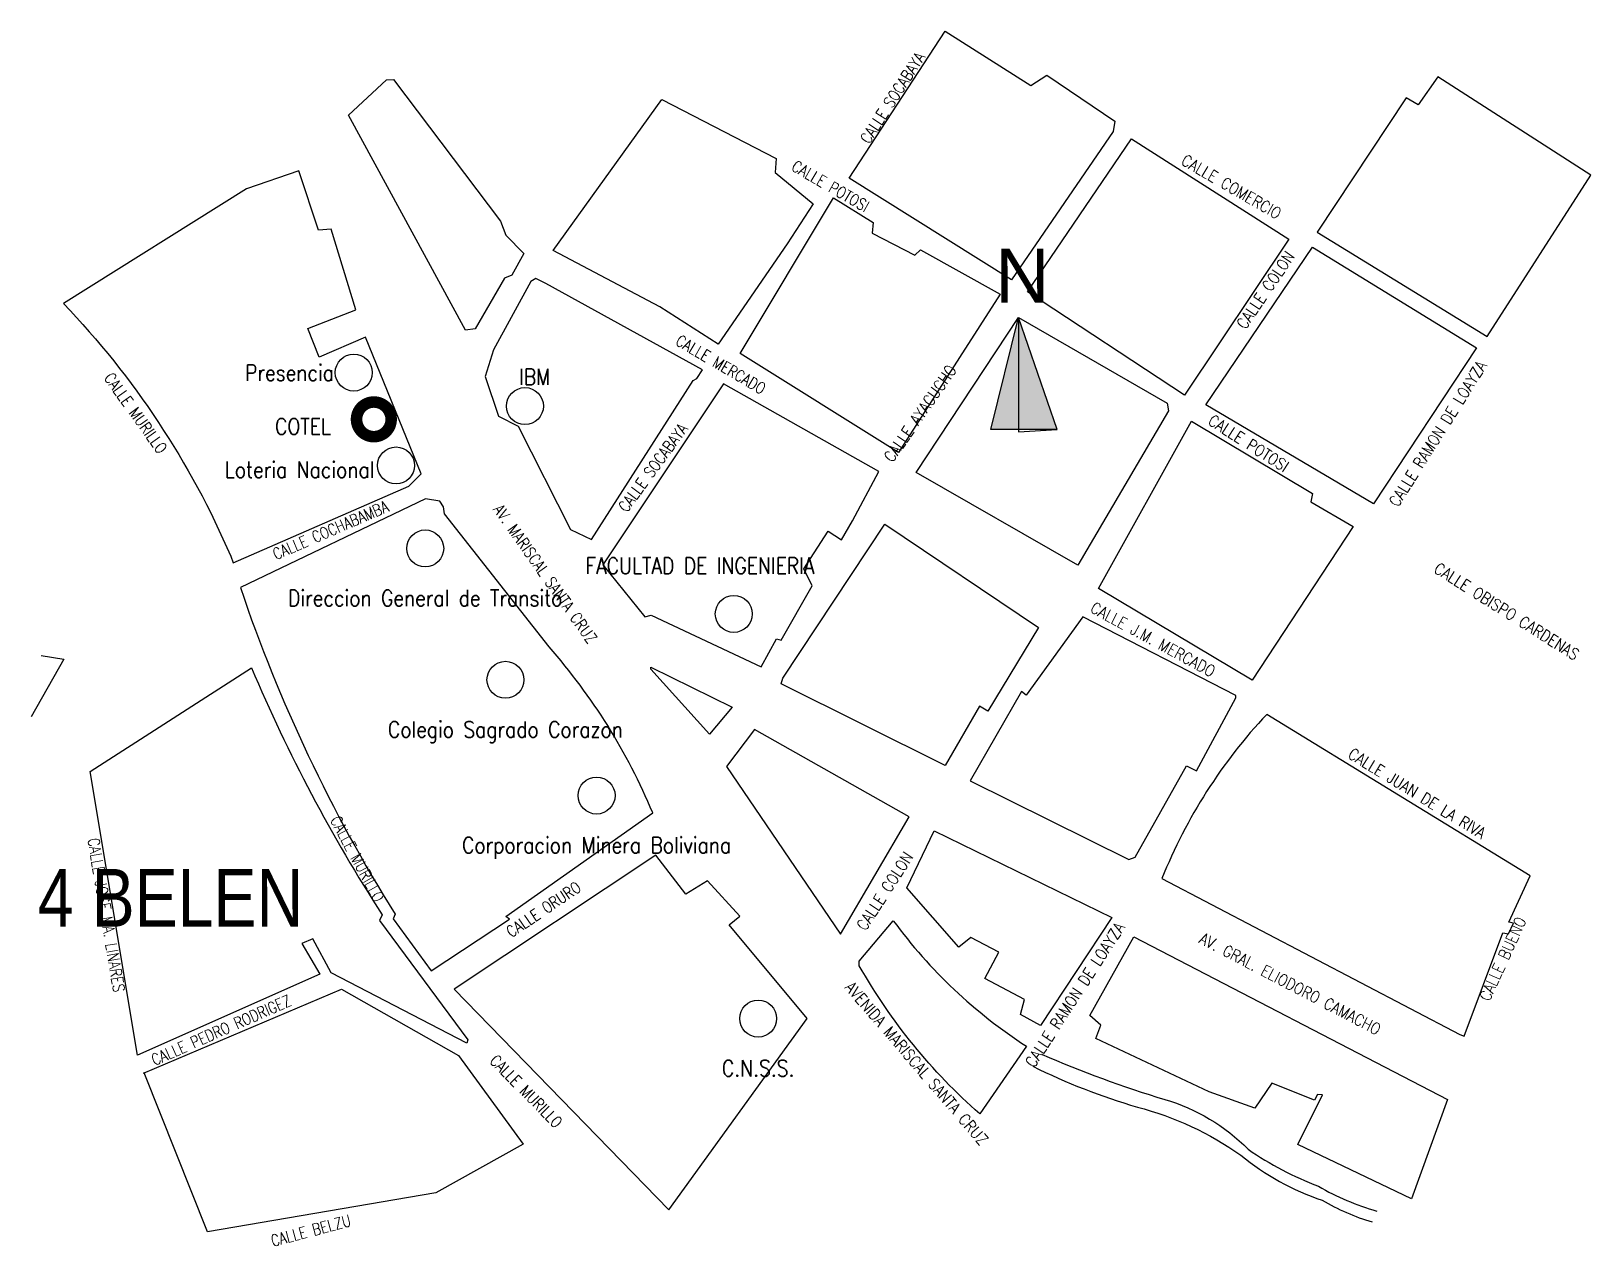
# Model space of a CAD drawing. Header units: inches. Extents: x 106 to 3517, y 102 to 1557.
# Drawn here: x 2841 to 3517, y 726 to 1252 of the extents above; entities that cross this region are included whole.
import ezdxf
from ezdxf.enums import TextEntityAlignment as Align

# ---------------------------------------------------------------- set-up
doc = ezdxf.new("R2010")
doc.units = ezdxf.units.IN
doc.header["$MEASUREMENT"] = 0
for name, color, linetype in [('DISTRITOS', 4, 'Continuous'), ('ENTIDADES', 30, 'Continuous'), ('MANZANAS', 250, 'Continuous'), ('RIO', 4, 'Continuous'), ('TEXTOS', 1, 'Continuous')]:
    doc.layers.add(name, color=color, linetype=linetype)
doc.styles.add('S1', font='simplex', dxfattribs={"width": 0.8, "height": 7})
doc.styles.add('S3', font='simplex', dxfattribs={"width": 0.85, "height": 10})
doc.styles.get("Standard").update_dxf_attribs({"font": 'arial.ttf'})

msp = doc.modelspace()

# ---------------------------------------------------------------- texts
at = {"color": 18, "true_color": 0x000000, "insert": (3258.57, 1158.02), "char_height": 23.37, "attachment_point": 1}
msp.add_mtext_dynamic_manual_height_columns('N', width=207.094, gutter_width=116.84, heights=[0], dxfattribs=at)
at = {"layer": 'DISTRITOS', "width": 0.8}
msp.add_text('4 BELEN', height=25, dxfattribs=at).set_placement((2844, 864.41))
at = {"layer": 'ENTIDADES', "style": 'S3', "width": 0.85}
for s, p in [('Presencia', (2953, 1100.76)), ('IBM', (3059.17, 1098.97)), ('COTEL', (2958.85, 1077.53)), ('Loteria Nacional', (2957.39, 1058.77)), ('Direccion General de Transito', (3011.78, 1003.2)), ('Colegio Sagrado Corazon', (3046.52, 946.32)), ('Corporacion Minera Boliviana', (3086, 896.18)), ('C.N.S.S.', (3155.97, 799.6))]:
    msp.add_text(s, height=7, dxfattribs=at).set_placement(p, align=Align.CENTER)
at = {"layer": 'ENTIDADES', "color": 18, "true_color": 0x000000, "style": 'S3', "width": 0.85}
msp.add_text('FACULTAD DE INGENIERIA', height=7, dxfattribs=at).set_placement((3130.78, 1017.2), align=Align.CENTER)
at = {"layer": 'TEXTOS', "style": 'S1'}
for s, rotation, width, p in [('CALLE SOCABAYA', 57.23257, 0.8, (3214.2, 1223.34)), ('CALLE POTOSI', 329.96724, 0.8, (3187.29, 1185.09)), ('CALLE COMERCIO', 329.93529, 0.85, (3360.91, 1184.8)), ('CALLE COLON', 55.95168, 0.85, (3375.69, 1140.09)), ('CALLE MERCADO', 329.63733, 0.8, (3139.81, 1107.83)), ('CALLE RAMON DE LOAYZA', 57.86169, 0.85, (3450.29, 1077.93)), ('CALLE MURILLO', 305.66119, 0.8, (2886.36, 1086.8)), ('CALLE AYACUCHO', 55.2245, 0.85, (3226.11, 1086.67)), ('CALLE SOCABAYA', 53.84695, 0.8, (3110.43, 1063.19)), ('CALLE POTOSI', 327.47041, 0.85, (3368.34, 1073.74)), ('CALLE COCHABAMBA', 23.34419, 0.8, (2970.8, 1036.1)), ('AV. MARISCAL SANTA CRUZ', 305.29824, 0.8, (3063.77, 1017.2)), ('CALLE OBISPO CARDENAS', 327.78272, 0.85, (3480.15, 1000.93)), ('CALLE J.M. MERCADO', 331.51427, 0.85, (3326.92, 988.8)), ('CALLE JUAN DE LA RIVA', 328.52711, 0.85, (3441.28, 922.16)), ('CALLE MURILLO', 298.36549, 0.8, (2982.36, 893.76)), ('CALLE JOSE MA. LINARES', 279.61367, 0.8, (2873.65, 869.47)), ('CALLE COLON', 57.21006, 0.85, (3210.81, 879.83)), ('CALLE ORURO', 33.96912, 0.8, (3063.03, 871.9)), ('CALLE RAMON DE LOAYZA', 57.12434, 0.85, (3293.16, 834.91)), ('CALLE BUENO', 65.35601, 0.85, (3478.44, 850.47)), ('AV. GRAL. ELIODORO CAMACHO', 332.46072, 0.85, (3386.37, 839.65)), ('AVENIDA MARISCAL SANTA CRUZ', 310.63177, 0.85, (3224.64, 805.17)), ('CALLE PEDRO RODRIGEZ', 23.84866, 0.8, (2923.45, 819.62)), ('CALLE MURILLO', 314.61676, 0.8, (3055.49, 793.11)), ('CALLE BELZU', 14.8649, 0.8, (2962.25, 732.79))]:
    msp.add_text(s, height=5, rotation=rotation, dxfattribs=dict(at, width=width)).set_placement(p, align=Align.MIDDLE)

# ---------------------------------------------------------------- hatches: boundary and pattern name
at = {"true_color": 0x000000}
h = msp.add_hatch(color=18, dxfattribs=at)
h.set_gradient(tint=1)
h.paths.add_polyline_path([(3268.75, 1079.63), (3285.48, 1079.63), (3268.75, 1128.13)])
h.paths.add_polyline_path([(3256.78, 1079.63), (3268.75, 1079.63), (3268.75, 1128.13)])

# ---------------------------------------------------------------- linework, layer by layer
at = {"color": 18, "true_color": 0x000000}
msp.add_lwpolyline([(3285.48, 1079.63), (3268.75, 1128.13), (3268.75, 1078.75), (3285.48, 1079.63), (3256.78, 1079.63), (3268.75, 1128.13)], dxfattribs=at)
at = {"layer": 'ENTIDADES', "const_width": 5}
msp.add_lwpolyline([(2982.03, 1084.09, 1), (2997.03, 1084.09, 1)], format="xyb", close=True, dxfattribs=at)
at = {"layer": 'ENTIDADES'}
for centre in [(2980.82, 1104.32), (3054.98, 1089.84), (2999.13, 1064.12), (3011.78, 1028.2), (3046.52, 971.32), (3086, 921.18), (3155.97, 824.6)]:
    msp.add_circle(centre, 8, dxfattribs=at)
at = {"layer": 'ENTIDADES', "color": 18, "true_color": 0x000000}
msp.add_circle((3145.41, 999.82), 8, dxfattribs=at)
at = {"layer": 'MANZANAS'}
for p, q in [((2855.23, 980.2), (2841.14, 955.27)), ((2845.43, 981.78), (2855.23, 980.2))]:
    msp.add_line(p, q, dxfattribs=at)
for points in [[(3195.34, 1188.52), (3236.94, 1252.17), (3274.11, 1228.69), (3281.02, 1233.13), (3310.4, 1213.23), (3309.72, 1208.78), (3265.68, 1144.46)], [(2978.55, 1215.74), (2995.07, 1231.08), (2997.97, 1231.29), (3044.42, 1169.9), (3046.63, 1163.88), (3054.42, 1155.84), (3049.27, 1146.49), (3046.15, 1145.16), (3033.4, 1123.35), (3029.16, 1122.69)], [(3450.34, 1232.34), (3441.78, 1220.25), (3436.64, 1223.32), (3398.05, 1165.14), (3471.63, 1120.02), (3516.56, 1189.82)], [(3067.12, 1157.15), (3114.29, 1222.57), (3163.71, 1197.06), (3163.26, 1191.04), (3179.72, 1177.41), (3168.54, 1160.05), (3138.58, 1116.65), (3113.43, 1132.76)], [(3317.62, 1205.53), (3385.84, 1162.13), (3340.67, 1094.56), (3272.65, 1139.29)], [(3148.15, 1112.62), (3188.64, 1180.07), (3205.78, 1169.33), (3205.32, 1164.65), (3223.8, 1155.25), (3226.26, 1157.47), (3260.76, 1138.23), (3216.71, 1069.68)], [(3396.1, 1158.67), (3467, 1115.08), (3422.49, 1047.51), (3349.82, 1090.42)], [(3063.97, 1142.89), (3059.74, 1145.13), (3057.51, 1143.8), (3041.4, 1114.19), (3037.81, 1102.61), (3043.57, 1085.44), (3052.03, 1081.18), (3074.66, 1036.34), (3083.79, 1032.08), (3127.85, 1100.85), (3129.41, 1101.74), (3131.87, 1105.53)], [(3224.46, 1061.01), (3268.75, 1128.13), (3333.14, 1091.15), (3333.61, 1087.82), (3294.43, 1020.97)], [(3088.67, 1021.15), (3106.9, 998.6), (3109.57, 999.26), (3157.22, 976.87), (3163.93, 989.12), (3165.94, 988.44), (3179.36, 1012.04), (3175.81, 1019.4), (3186.32, 1035.65), (3192.11, 1031.85), (3196.81, 1040.08), (3208.22, 1061.45), (3140.99, 1099.49)], [(3303.42, 1010.82), (3343.66, 1083.24), (3395.99, 1051.93), (3395.36, 1048.37), (3413.69, 1037.64), (3369.84, 971.19)], [(3210.88, 1038.64), (3277.34, 993.9), (3255.44, 957.67), (3251.86, 959.86), (3236.98, 934.15), (3165.94, 969.51), (3166.58, 971.96)], [(3341.5, 934.01), (3345.74, 931.83), (3362.79, 963.56), (3362.78, 964.45), (3296.64, 998.53), (3272.05, 964.72), (3270.04, 966.26), (3247.72, 927.58), (3316.53, 893.53), (3319.19, 894.45)], [(3144.7, 959.52), (3134.87, 947.72), (3109.52, 975.86), (3109.52, 976.75)], [(3221.4, 911.99), (3154.34, 949.83), (3142.26, 933.71), (3191.63, 861.23)], [(3220.35, 881.29), (3232.13, 905.86), (3309.2, 868.33), (3278.28, 821.57), (3269.57, 826.38), (3271.28, 832.85), (3254.08, 842.02), (3260.2, 853.42), (3248.13, 859.76), (3242.83, 855.48)], [(3024.31, 837.42), (3117.26, 741.83), (3177.17, 824.61), (3143.38, 865.24), (3148.07, 869.02), (3134.06, 884.21), (3124.69, 878.43), (3111.58, 895.4)], [(3302.13, 816.01), (3304.3, 821.81), (3299.59, 825.99), (3318.62, 859.97), (3454.48, 789.64), (3438.87, 746.57), (3389.73, 770.13), (3400.42, 791.58), (3398.2, 791.78), (3396.89, 789.32), (3378.36, 796.71), (3371.12, 785.75), (3351.27, 792.9)], [(2890.06, 801.16), (2889.83, 800.94), (2975.5, 837.3), (3026.25, 808.66), (3054.25, 770.27), (3016.32, 749.18), (2917.54, 732.23)]]:
    msp.add_lwpolyline(points, close=True, dxfattribs=at)
for points in [[(2928.65, 1021.94), (3004.72, 1055.21), (3010.08, 1060.55), (2985.92, 1119.66), (2965.84, 1111.01), (2960.96, 1123.5), (2981.71, 1131.48), (2971.09, 1166.5), (2965.51, 1166.06), (2957.1, 1191.71), (2934.35, 1183.96), (2855.12, 1134.21, -0.089829), (2927.54, 1024.84)], [(2931.75, 1011.24, 0.058627), (2998.75, 869.79), (2997.85, 867.79), (3014.29, 845.24), (3048.22, 867.68), (3046.66, 868.8), (3110.28, 913.68, 0.082197), (3065.41, 985.54), (3020.07, 1043.14), (3019.63, 1046.26), (3018.08, 1048.72), (3011.84, 1049.62)], [(2866.72, 931.59), (2936.57, 976.46, 0.044066), (2993.17, 869.58), (2992.05, 867.13), (3030.28, 815.34), (3029.83, 814), (2971.06, 844.44), (2963.06, 859.17), (2958.38, 857.17), (2966.15, 843.78), (2887.18, 808.74)], [(3461.78, 817.06), (3478.49, 861.69), (3480.94, 861.27), (3483.12, 865.96), (3481.11, 866.38), (3490.26, 886.48), (3376.2, 956.35, 0.093525), (3330.84, 885.21), (3459.77, 817.71)], [(3199.75, 849.52), (3214.48, 867.01, 0.090706), (3272.14, 812.62), (3251.96, 783.3, -0.08331), (3199.77, 847.52)]]:
    msp.add_lwpolyline(points, format="xyb", close=True, dxfattribs=at)
at = {"layer": 'RIO'}
for points in [[(3274.91, 803.97, 0.045007), (3320.18, 786.31, -0.087156), (3365.04, 765.51, 0.093766), (3400.24, 745.94, 0.060155), (3421.88, 736.54, -1.6563)], [(3274.91, 803.97, 0.045007), (3320.18, 786.31, -0.087156), (3365.04, 765.51, 0.093766), (3400.24, 745.94, 0.060155), (3421.88, 736.54, -1.6563)], [(3278.66, 809.17, 0.02801), (3332.03, 789.59, -0.127821), (3368.15, 768.01, 0.058938), (3398.61, 751.98, 0.061655), (3423.84, 741.27, -0.433379)], [(3278.66, 809.17, 0.02801), (3332.03, 789.59, -0.127821), (3368.15, 768.01, 0.058938), (3398.61, 751.98, 0.061655), (3423.84, 741.27, -0.433379)]]:
    msp.add_lwpolyline(points, format="xyb", dxfattribs=at)

msp.set_redraw_order([(e.dxf.handle, doc.entitydb.next_handle()) for e in msp.query("TEXT MTEXT ATTDEF DIMENSION ARC_DIMENSION")])  # texts and dimensions are drawn at this point

doc.saveas('drawing.dxf')
